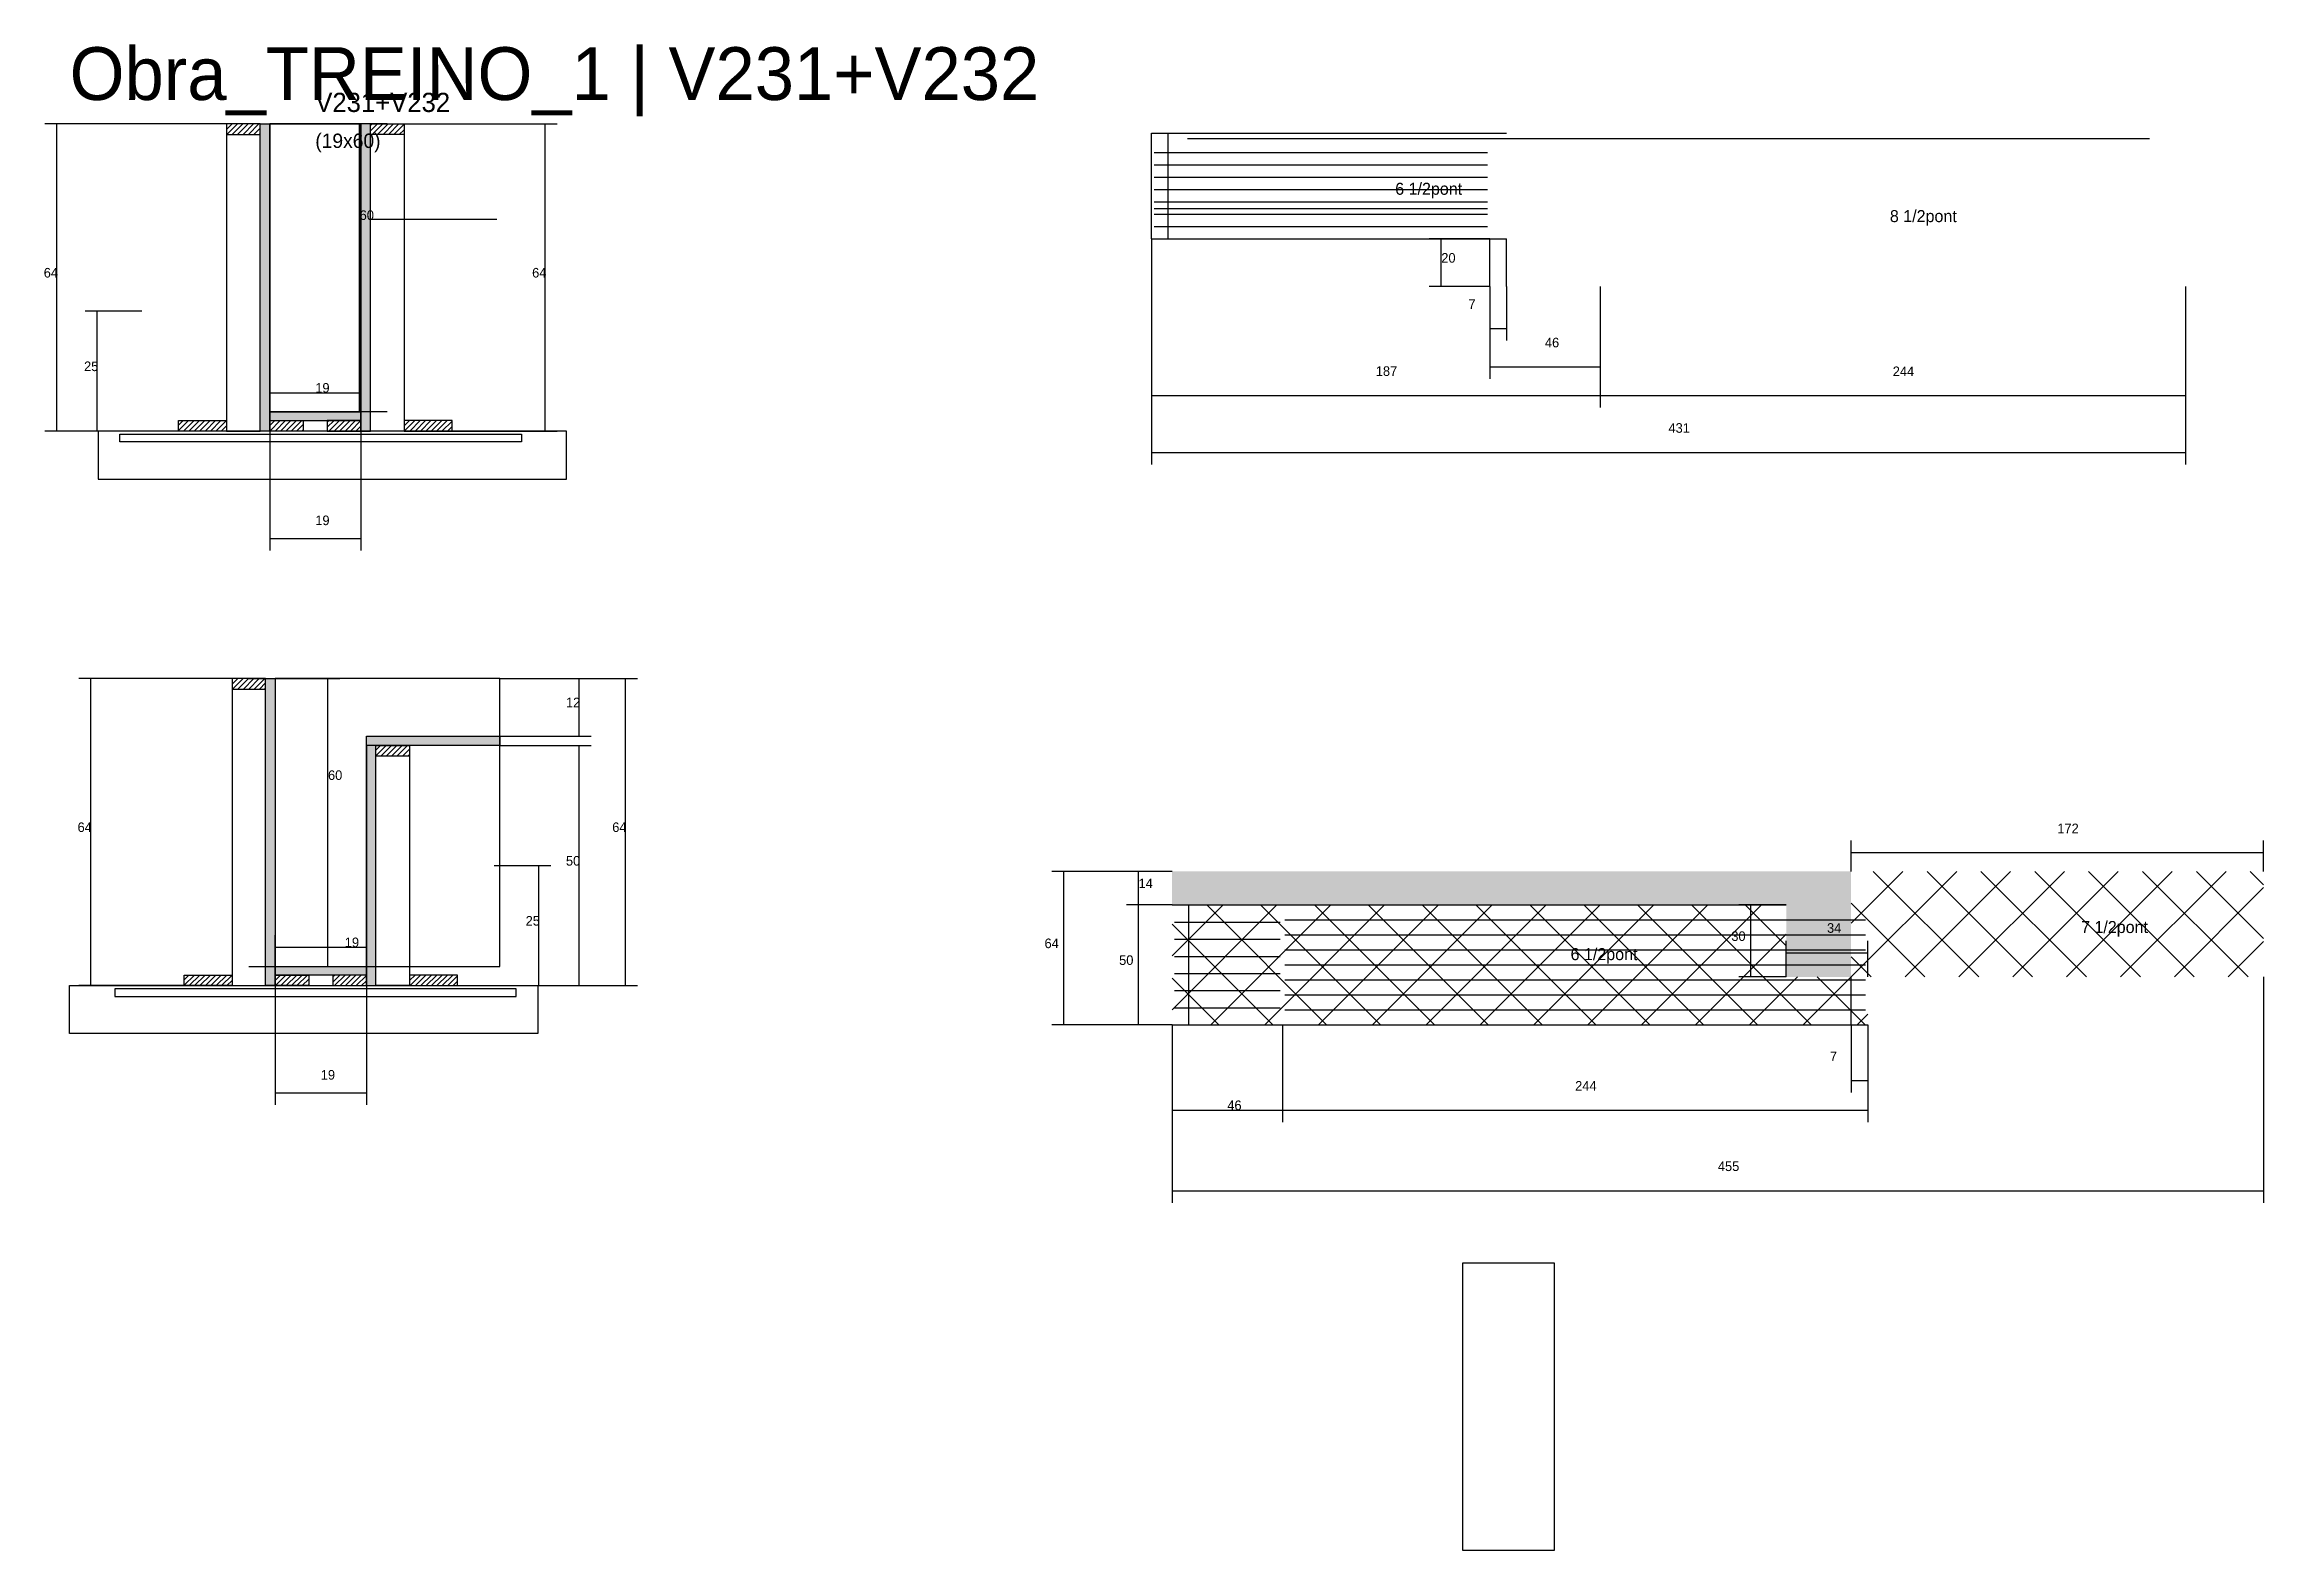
# Model space of a CAD drawing. Header units: metres. Extents: x -41 to 34800, y -36000 to 1848.
# Drawn here: x 2969 to 3895, y -13265 to -12637 of the extents above; entities that cross this region are included whole.
import ezdxf

# ---------------------------------------------------------------- set-up
doc = ezdxf.new("R2010")
doc.units = ezdxf.units.M
for name, color, linetype in [('CONCRETO', 251, 'Continuous'), ('COTA', 4, 'Continuous'), ('Cota Seção (2x)', 4, 'Continuous'), ('Hachura', 253, 'Continuous'), ('LABEL_ID', 3, 'Continuous'), ('Madeira', 126, 'Continuous'), ('NOMENCLATURA', 7, 'Continuous'), ('Painéis', 200, 'Continuous'), ('REAPROVEITAMENTO', 251, 'Continuous'), ('SARR_2.2x7', 40, 'Continuous'), ('SCO-___-LAJ', 4, 'Continuous'), ('Texto Seção', 7, 'Continuous')]:
    doc.layers.add(name, color=color, linetype=linetype)

msp = doc.modelspace()

# ---------------------------------------------------------------- texts
at = {"layer": 'COTA'}
for s, p in [('64', (2969.2, -12734)), ('64', (3172.8, -12734)), ('7', (3563.1, -12747.1)), ('25', (2986, -12773)), ('187', (3524.5, -12775)), ('244', (3740, -12775.1)), ('431', (3646.5, -12798.7)), ('19', (3082.4, -12837.2)), ('12', (3186.9, -12913.1)), ('64', (2983.3, -12965.1)), ('64', (3206.2, -12965.1)), ('172', (3808.6, -12965.6)), ('50', (3186.9, -12979.1)), ('25', (3170.1, -13004.1)), ('30', (3672.7, -13010.5)), ('7', (3713.8, -13060.6)), ('19', (3084.7, -13068.3)), ('244', (3607.6, -13072.9)), ('46', (3462.6, -13081)), ('455', (3667.1, -13106.4))]:
    msp.add_text(s, height=4, dxfattribs=at).set_placement(p)
at = {"layer": 'Cota Seção (2x)'}
for s, p in [('60', (3100.9, -12710)), ('20', (3551.8, -12727.8)), ('46', (3595, -12763.1)), ('19', (3082.4, -12782)), ('60', (3087.7, -12943.4)), ('14', (3425.6, -12988.5)), ('34', (3712.6, -13007.1)), ('19', (3094.7, -13013.1)), ('64', (3386.4, -13013.5)), ('50', (3417.5, -13020.5))]:
    msp.add_text(s, height=4, dxfattribs=at).set_placement(p)
at = {"layer": 'LABEL_ID'}
msp.add_text('Obra_TREINO_1 | V231+V232', height=22, dxfattribs=at).set_placement((2980, -12660))
at = {"layer": 'NOMENCLATURA'}
for s, p in [('6 1/2pont', (3532.6, -12699.5)), ('8 1/2pont', (3738.8, -12710.9)), ('7 1/2pont', (3818.5, -13007.2)), ('6 1/2pont', (3605.7, -13018.5))]:
    msp.add_text(s, height=5, dxfattribs=at).set_placement(p)
at = {"layer": 'Texto Seção'}
for s, height, p in [('V231+V232', 8, (3082.4, -12665)), ('(19x60)', 6, (3082.4, -12680))]:
    msp.add_text(s, height=height, dxfattribs=at).set_placement(p)

# ---------------------------------------------------------------- hatches: boundary and pattern name
at = {"layer": 'COTA'}
h = msp.add_hatch(dxfattribs=at)
h.set_pattern_fill('AR-CONC', scale=0.03)
h.paths.add_polyline_path([(3722.6, -12981.5), (3439.6, -12981.5), (3439.6, -12995.5), (3695.6, -12995.5), (3695.6, -13025.5), (3722.6, -13025.5)])
at = {"layer": 'Hachura'}
h = msp.add_hatch(dxfattribs=at)
h.set_pattern_fill('ANSI31', scale=0.5)
h.paths.add_polyline_path([(3059.4, -12674.4), (3059.4, -12670), (3059.4, -12670), (3045.4, -12670), (3045.4, -12670), (3045.4, -12674.4), (3045.4, -12674.4), (3059.4, -12674.4)])
h = msp.add_hatch(color=8, dxfattribs=at)
h.dxf.hatch_style = 1
h.paths.add_polyline_path([(3059.4, -12670), (3063.4, -12670), (3063.4, -12670), (3063.4, -12798), (3063.4, -12798), (3059.4, -12798), (3059.4, -12798), (3059.4, -12670)])
h = msp.add_hatch(color=8, dxfattribs=at)
h.dxf.hatch_style = 1
h.paths.add_polyline_path([(3105.4, -12670), (3101.4, -12670), (3101.4, -12670), (3101.4, -12798), (3101.4, -12798), (3105.4, -12798), (3105.4, -12798), (3105.4, -12670)])
h = msp.add_hatch(dxfattribs=at)
h.set_pattern_fill('ANSI31', scale=0.5)
h.paths.add_polyline_path([(3105.4, -12674.4), (3105.4, -12670), (3105.4, -12670), (3119.4, -12670), (3119.4, -12670), (3119.4, -12674.4), (3119.4, -12674.4), (3105.4, -12674.4)])
h = msp.add_hatch(dxfattribs=at)
h.set_pattern_fill('ANSI31', scale=0.5)
h.paths.add_polyline_path([(3025.4, -12798), (3025.4, -12793.6), (3025.4, -12793.6), (3045.4, -12793.6), (3045.4, -12793.6), (3045.4, -12798), (3045.4, -12798), (3025.4, -12798)])
h = msp.add_hatch(color=8, dxfattribs=at)
h.dxf.hatch_style = 1
h.paths.add_polyline_path([(3101.4, -12793.6), (3101.4, -12790), (3101.4, -12790), (3063.4, -12790), (3063.4, -12790), (3063.4, -12793.6), (3063.4, -12793.6), (3101.4, -12793.6)])
h = msp.add_hatch(dxfattribs=at)
h.set_pattern_fill('ANSI31', scale=0.5)
h.paths.add_polyline_path([(3063.4, -12798), (3063.4, -12793.6), (3063.4, -12793.6), (3077.4, -12793.6), (3077.4, -12793.6), (3077.4, -12798), (3077.4, -12798), (3063.4, -12798)])
h = msp.add_hatch(dxfattribs=at)
h.set_pattern_fill('ANSI31', scale=0.5)
h.paths.add_polyline_path([(3101.4, -12798), (3101.4, -12793.6), (3101.4, -12793.6), (3087.4, -12793.6), (3087.4, -12793.6), (3087.4, -12798), (3087.4, -12798), (3101.4, -12798)])
h = msp.add_hatch(dxfattribs=at)
h.set_pattern_fill('ANSI31', scale=0.5)
h.paths.add_polyline_path([(3139.4, -12798), (3139.4, -12793.6), (3139.4, -12793.6), (3119.4, -12793.6), (3119.4, -12793.6), (3119.4, -12798), (3119.4, -12798), (3139.4, -12798)])
h = msp.add_hatch(dxfattribs=at)
h.set_pattern_fill('ANSI31', scale=0.5)
h.paths.add_polyline_path([(3061.7, -12905.5), (3061.7, -12901.1), (3061.7, -12901.1), (3047.7, -12901.1), (3047.7, -12901.1), (3047.7, -12905.5), (3047.7, -12905.5), (3061.7, -12905.5)])
h = msp.add_hatch(color=8, dxfattribs=at)
h.dxf.hatch_style = 1
h.paths.add_polyline_path([(3061.7, -12901.1), (3065.7, -12901.1), (3065.7, -12901.1), (3065.7, -13029.1), (3065.7, -13029.1), (3061.7, -13029.1), (3061.7, -13029.1), (3061.7, -12901.1)])
h = msp.add_hatch(color=8, dxfattribs=at)
h.dxf.hatch_style = 1
h.paths.add_polyline_path([(3103.7, -12929.1), (3103.7, -12925.1), (3103.7, -12925.1), (3159.3, -12925.1), (3159.3, -12925.1), (3159.3, -12929.1), (3159.3, -12929.1), (3103.7, -12929.1)])
h = msp.add_hatch(color=8, dxfattribs=at)
h.dxf.hatch_style = 1
h.paths.add_polyline_path([(3107.7, -12929.1), (3103.7, -12929.1), (3103.7, -12929.1), (3103.7, -13029.1), (3103.7, -13029.1), (3107.7, -13029.1), (3107.7, -13029.1), (3107.7, -12929.1)])
h = msp.add_hatch(dxfattribs=at)
h.set_pattern_fill('ANSI31', scale=0.5)
h.paths.add_polyline_path([(3107.7, -12933.5), (3107.7, -12929.1), (3107.7, -12929.1), (3121.7, -12929.1), (3121.7, -12929.1), (3121.7, -12933.5), (3121.7, -12933.5), (3107.7, -12933.5)])
h = msp.add_hatch(dxfattribs=at)
h.set_pattern_fill('ANSI31', scale=0.5)
h.paths.add_polyline_path([(3027.7, -13029.1), (3027.7, -13024.7), (3027.7, -13024.7), (3047.7, -13024.7), (3047.7, -13024.7), (3047.7, -13029.1), (3047.7, -13029.1), (3027.7, -13029.1)])
h = msp.add_hatch(color=8, dxfattribs=at)
h.dxf.hatch_style = 1
h.paths.add_polyline_path([(3065.7, -13024.7), (3065.7, -13021.1), (3065.7, -13021.1), (3103.7, -13021.1), (3103.7, -13021.1), (3103.7, -13024.7), (3103.7, -13024.7), (3065.7, -13024.7)])
h = msp.add_hatch(dxfattribs=at)
h.set_pattern_fill('ANSI31', scale=0.5)
h.paths.add_polyline_path([(3065.7, -13029.1), (3065.7, -13024.7), (3065.7, -13024.7), (3079.7, -13024.7), (3079.7, -13024.7), (3079.7, -13029.1), (3079.7, -13029.1), (3065.7, -13029.1)])
h = msp.add_hatch(dxfattribs=at)
h.set_pattern_fill('ANSI31', scale=0.5)
h.paths.add_polyline_path([(3103.7, -13029.1), (3103.7, -13024.7), (3103.7, -13024.7), (3089.7, -13024.7), (3089.7, -13024.7), (3089.7, -13029.1), (3089.7, -13029.1), (3103.7, -13029.1)])
h = msp.add_hatch(dxfattribs=at)
h.set_pattern_fill('ANSI31', scale=0.5)
h.paths.add_polyline_path([(3141.7, -13029.1), (3141.7, -13024.7), (3141.7, -13024.7), (3121.7, -13024.7), (3121.7, -13024.7), (3121.7, -13029.1), (3121.7, -13029.1), (3141.7, -13029.1)])
at = {"layer": 'REAPROVEITAMENTO'}
h = msp.add_hatch(dxfattribs=at)
h.set_pattern_fill('ANSI37', scale=5)
h.paths.add_polyline_path([(3894.6, -12981.5), (3722.6, -12981.5), (3722.6, -12981.5), (3722.6, -13025.5), (3722.6, -13025.5), (3894.6, -13025.5), (3894.6, -13025.5), (3894.6, -12981.5)])
h = msp.add_hatch(dxfattribs=at)
h.set_pattern_fill('ANSI37', scale=5)
h.paths.add_polyline_path([(3729.6, -13025.5), (3695.6, -13025.5), (3695.6, -13025.5), (3695.6, -12995.5), (3695.6, -12995.5), (3439.6, -12995.5), (3439.6, -12995.5), (3439.6, -13045.5), (3439.6, -13045.5), (3729.6, -13045.5), (3729.6, -13045.5), (3729.6, -13025.5)])

# ---------------------------------------------------------------- linework, layer by layer
at = {"layer": 'CONCRETO'}
for points in [[(3063.4, -12670), (3063.4, -12670), (3101.4, -12670), (3101.4, -12698), (3101.4, -12698), (3101.4, -12790), (3063.4, -12790), (3063.4, -12670)], [(3063.4, -12790), (3101.4, -12790), (3101.4, -12670), (3063.4, -12670)], [(3159.3, -12925.1), (3159.3, -12901.1), (3065.7, -12901.1), (3065.7, -12929.1), (3065.7, -12929.1), (3065.7, -13021.1), (3103.7, -13021.1), (3103.7, -12925.1)], [(3065.7, -13021.1), (3159.3, -13021.1), (3159.3, -12901.1), (3065.7, -12901.1)], [(3560.8, -13144.6), (3560.8, -13144.6), (3598.8, -13144.6), (3598.8, -13172.6), (3598.8, -13172.6), (3598.8, -13264.6), (3560.8, -13264.6), (3560.8, -13144.6)]]:
    msp.add_lwpolyline(points, close=True, dxfattribs=at)
at = {"layer": 'COTA'}
for p, q in [((3045.4, -12670), (2969.7, -12670)), ((2974.7, -12798), (2974.7, -12670)), ((3119.4, -12670), (3183.3, -12670)), ((3178.3, -12798), (3178.3, -12670)), ((3431, -12717.8), (3431, -12811.9)), ((3431, -12717.8), (3431, -12788.1)), ((3572, -12737.8), (3572, -12760.2)), ((3579, -12737.8), (3579, -12760.2)), ((3618, -12737.8), (3618, -12788.1)), ((3618, -12737.8), (3618, -12788.1)), ((3862, -12737.8), (3862, -12788.1)), ((3862, -12737.8), (3862, -12811.9)), ((3010.1, -12748), (2986.5, -12748)), ((2991.5, -12798), (2991.5, -12748)), ((3572, -12755.2), (3579, -12755.2)), ((3431, -12783.1), (3618, -12783.1)), ((3618, -12783.1), (3862, -12783.1)), ((3029.8, -12798), (2969.7, -12798)), ((3010.1, -12798), (2986.5, -12798)), ((3063.4, -12798), (3063.4, -12847.7)), ((3101.4, -12798), (3101.4, -12847.7)), ((3135, -12798), (3183.3, -12798)), ((3431, -12806.9), (3862, -12806.9)), ((3063.4, -12842.7), (3101.4, -12842.7)), ((3047.7, -12901.1), (2983.8, -12901.1)), ((2988.8, -13029.1), (2988.8, -12901.1)), ((3159.3, -12901.1), (3216.7, -12901.1)), ((3159.3, -12901.1), (3197.4, -12901.1)), ((3192.4, -12925.1), (3192.4, -12901.1)), ((3211.7, -13029.1), (3211.7, -12901.1)), ((3159.3, -12925.1), (3197.4, -12925.1)), ((3159.3, -12929.1), (3197.4, -12929.1)), ((3192.4, -13029.1), (3192.4, -12929.1)), ((3722.6, -12981.5), (3722.6, -12968.7)), ((3894.6, -12981.5), (3894.6, -12968.7)), ((3157, -12979.1), (3180.6, -12979.1)), ((3175.6, -13029.1), (3175.6, -12979.1)), ((3722.6, -12973.7), (3894.6, -12973.7)), ((3695.6, -12995.5), (3675.9, -12995.5)), ((3680.9, -13025.5), (3680.9, -12995.5)), ((3695.6, -13025.5), (3675.9, -13025.5)), ((3894.6, -13025.5), (3894.6, -13119.6)), ((3032.1, -13029.1), (2983.8, -13029.1)), ((3065.7, -13029.1), (3065.7, -13078.8)), ((3103.7, -13029.1), (3103.7, -13078.8)), ((3137.3, -13029.1), (3216.7, -13029.1)), ((3137.3, -13029.1), (3197.4, -13029.1)), ((3157, -13029.1), (3180.6, -13029.1)), ((3439.6, -13045.5), (3439.6, -13086)), ((3439.6, -13045.5), (3439.6, -13119.6)), ((3485.6, -13045.5), (3485.6, -13086)), ((3485.6, -13045.5), (3485.6, -13086)), ((3722.6, -13045.5), (3722.6, -13073.7)), ((3729.6, -13045.5), (3729.6, -13086)), ((3729.6, -13045.5), (3729.6, -13073.7)), ((3722.6, -13068.7), (3729.6, -13068.7)), ((3065.7, -13073.8), (3103.7, -13073.8)), ((3439.6, -13081), (3485.6, -13081)), ((3485.6, -13081), (3729.6, -13081)), ((3439.6, -13114.6), (3894.6, -13114.6))]:
    msp.add_line(p, q, dxfattribs=at)
at = {"layer": 'Cota Seção (2x)'}
for p, q in [((3112.4, -12670), (3095.9, -12670)), ((3100.9, -12790), (3100.9, -12670)), ((3572, -12717.8), (3546.8, -12717.8)), ((3551.8, -12737.8), (3551.8, -12717.8)), ((3572, -12737.8), (3546.8, -12737.8)), ((3572, -12737.8), (3572, -12776.2)), ((3618, -12737.8), (3618, -12776.2)), ((3572, -12771.2), (3618, -12771.2)), ((3063.4, -12798), (3063.4, -12777)), ((3063.4, -12782), (3101.4, -12782)), ((3101.4, -12798), (3101.4, -12777)), ((3112.4, -12790), (3095.9, -12790)), ((3054.7, -12901.1), (3092.7, -12901.1)), ((3087.7, -13021.1), (3087.7, -12901.1)), ((3439.6, -12981.5), (3389.5, -12981.5)), ((3394.5, -13045.5), (3394.5, -12981.5)), ((3439.6, -12981.5), (3420.6, -12981.5)), ((3425.6, -12995.5), (3425.6, -12981.5)), ((3439.6, -12995.5), (3420.6, -12995.5)), ((3439.6, -12995.5), (3420.6, -12995.5)), ((3425.6, -13045.5), (3425.6, -12995.5)), ((3065.7, -13029.1), (3065.7, -13008.1)), ((3065.7, -13013.1), (3103.7, -13013.1)), ((3103.7, -13029.1), (3103.7, -13008.1)), ((3695.6, -13025.5), (3695.6, -13010.4)), ((3695.6, -13015.4), (3729.6, -13015.4)), ((3729.6, -13025.5), (3729.6, -13010.4)), ((3054.7, -13021.1), (3092.7, -13021.1)), ((3439.6, -13045.5), (3389.5, -13045.5)), ((3439.6, -13045.5), (3420.6, -13045.5))]:
    msp.add_line(p, q, dxfattribs=at)
at = {"layer": 'Madeira'}
for points in [[(3059.4, -12674.4), (3059.4, -12670), (3045.4, -12670), (3045.4, -12674.4)], [(3059.4, -12670), (3045.4, -12670), (3045.4, -12798), (3059.4, -12798)], [(3105.4, -12674.4), (3105.4, -12670), (3119.4, -12670), (3119.4, -12674.4)], [(3105.4, -12670), (3119.4, -12670), (3119.4, -12798), (3105.4, -12798)], [(3025.4, -12798), (3025.4, -12793.6), (3045.4, -12793.6), (3045.4, -12798)], [(3063.4, -12798), (3063.4, -12793.6), (3077.4, -12793.6), (3077.4, -12798)], [(3101.4, -12798), (3101.4, -12793.6), (3087.4, -12793.6), (3087.4, -12798)], [(3139.4, -12798), (3139.4, -12793.6), (3119.4, -12793.6), (3119.4, -12798)], [(2991.9, -12818), (3187.1, -12818), (3187.1, -12798), (2991.9, -12798)], [(3061.7, -12905.5), (3061.7, -12901.1), (3047.7, -12901.1), (3047.7, -12905.5)], [(3061.7, -12901.1), (3047.7, -12901.1), (3047.7, -13029.1), (3061.7, -13029.1)], [(3107.7, -12933.5), (3107.7, -12929.1), (3121.7, -12929.1), (3121.7, -12933.5)], [(3107.7, -12929.1), (3121.7, -12929.1), (3121.7, -13029.1), (3107.7, -13029.1)], [(3027.7, -13029.1), (3027.7, -13024.7), (3047.7, -13024.7), (3047.7, -13029.1)], [(3065.7, -13029.1), (3065.7, -13024.7), (3079.7, -13024.7), (3079.7, -13029.1)], [(3103.7, -13029.1), (3103.7, -13024.7), (3089.7, -13024.7), (3089.7, -13029.1)], [(3141.7, -13029.1), (3141.7, -13024.7), (3121.7, -13024.7), (3121.7, -13029.1)], [(3175.2, -13049.1), (2980, -13049.1), (2980, -13029.1), (3175.2, -13029.1)]]:
    msp.add_lwpolyline(points, close=True, dxfattribs=at)
at = {"layer": 'Painéis'}
for p, q in [((3101.4, -12798), (3101.4, -12670)), ((3431, -12673.8), (3579, -12673.8)), ((3431, -12717.8), (3431, -12673.8)), ((3431, -12717.8), (3572, -12717.8)), ((3572, -12737.8), (3572, -12717.8)), ((3063.4, -12790), (3101.4, -12790)), ((3063.4, -12790), (3101.4, -12790)), ((3101.4, -12793.6), (3101.4, -12790)), ((3103.7, -12925.1), (3159.3, -12925.1)), ((3103.7, -12929.1), (3103.7, -12925.1)), ((3103.7, -12925.1), (3159.3, -12925.1)), ((3103.7, -13029.1), (3103.7, -12929.1)), ((3159.3, -12929.1), (3159.3, -12925.1)), ((3439.6, -12995.5), (3695.6, -12995.5)), ((3065.7, -13021.1), (3103.7, -13021.1)), ((3439.6, -13045.5), (3729.6, -13045.5))]:
    msp.add_line(p, q, dxfattribs=at)
for points in [[(3059.4, -12670), (3063.4, -12670), (3063.4, -12798), (3059.4, -12798)], [(3105.4, -12670), (3101.4, -12670), (3101.4, -12798), (3105.4, -12798)], [(3101.4, -12793.6), (3101.4, -12790), (3063.4, -12790), (3063.4, -12793.6)], [(3061.7, -12901.1), (3065.7, -12901.1), (3065.7, -13029.1), (3061.7, -13029.1)], [(3103.7, -12929.1), (3103.7, -12925.1), (3159.3, -12925.1), (3159.3, -12929.1)], [(3107.7, -12929.1), (3103.7, -12929.1), (3103.7, -13029.1), (3107.7, -13029.1)], [(3065.7, -13024.7), (3065.7, -13021.1), (3103.7, -13021.1), (3103.7, -13024.7)]]:
    msp.add_lwpolyline(points, close=True, dxfattribs=at)
at = {"layer": 'SARR_2.2x7'}
for p, q in [((3438, -12717.8), (3438, -12673.8)), ((3432.1, -12681.93), (3571.1, -12681.93)), ((3446, -12676), (3618, -12676)), ((3618, -12676), (3847, -12676)), ((3432.1, -12687.05), (3571.1, -12687.05)), ((3432.1, -12692.18), (3571.1, -12692.18)), ((3432.1, -12697.3), (3571.1, -12697.3)), ((3104.7, -12709.7), (3158.1, -12709.7)), ((3432.1, -12702.43), (3571.1, -12702.43)), ((3432.1, -12705.21), (3571.1, -12705.21)), ((3432.1, -12707.55), (3571.1, -12707.55)), ((3432.1, -12712.68), (3571.1, -12712.68)), ((3572, -12717.8), (3579, -12717.8)), ((3579, -12737.8), (3579, -12717.8)), ((3446.6, -13045.5), (3446.6, -12995.5)), ((3440.6, -13002.64), (3484.6, -13002.64)), ((3486.6, -13001.75), (3728.6, -13001.75)), ((3440.6, -13009.79), (3484.6, -13009.79)), ((3486.6, -13008), (3728.6, -13008)), ((3486.6, -13014.25), (3728.6, -13014.25)), ((3440.6, -13016.93), (3484.6, -13016.93)), ((3440.6, -13024.07), (3484.6, -13024.07)), ((3486.6, -13020.5), (3728.6, -13020.5)), ((3722.6, -13045.5), (3722.6, -13025.5)), ((3440.6, -13031.21), (3484.6, -13031.21)), ((3486.6, -13026.75), (3728.6, -13026.75)), ((3486.6, -13033), (3728.6, -13033)), ((3440.6, -13038.36), (3484.6, -13038.36)), ((3486.6, -13039.25), (3728.6, -13039.25))]:
    msp.add_line(p, q, dxfattribs=at)
at = {"layer": 'SCO-___-LAJ'}
for points in [[(3000.9, -12799.3), (3168.3, -12799.3), (3168.3, -12802.5), (3000.9, -12802.5)], [(3166.2, -13030.4), (2998.9, -13030.4), (2998.9, -13033.6), (3166.2, -13033.6)]]:
    msp.add_lwpolyline(points, close=True, dxfattribs=at)

msp.set_redraw_order([(e.dxf.handle, doc.entitydb.next_handle()) for e in msp.query("TEXT MTEXT ATTDEF DIMENSION ARC_DIMENSION")])  # texts and dimensions are drawn at this point

doc.saveas('drawing.dxf')
